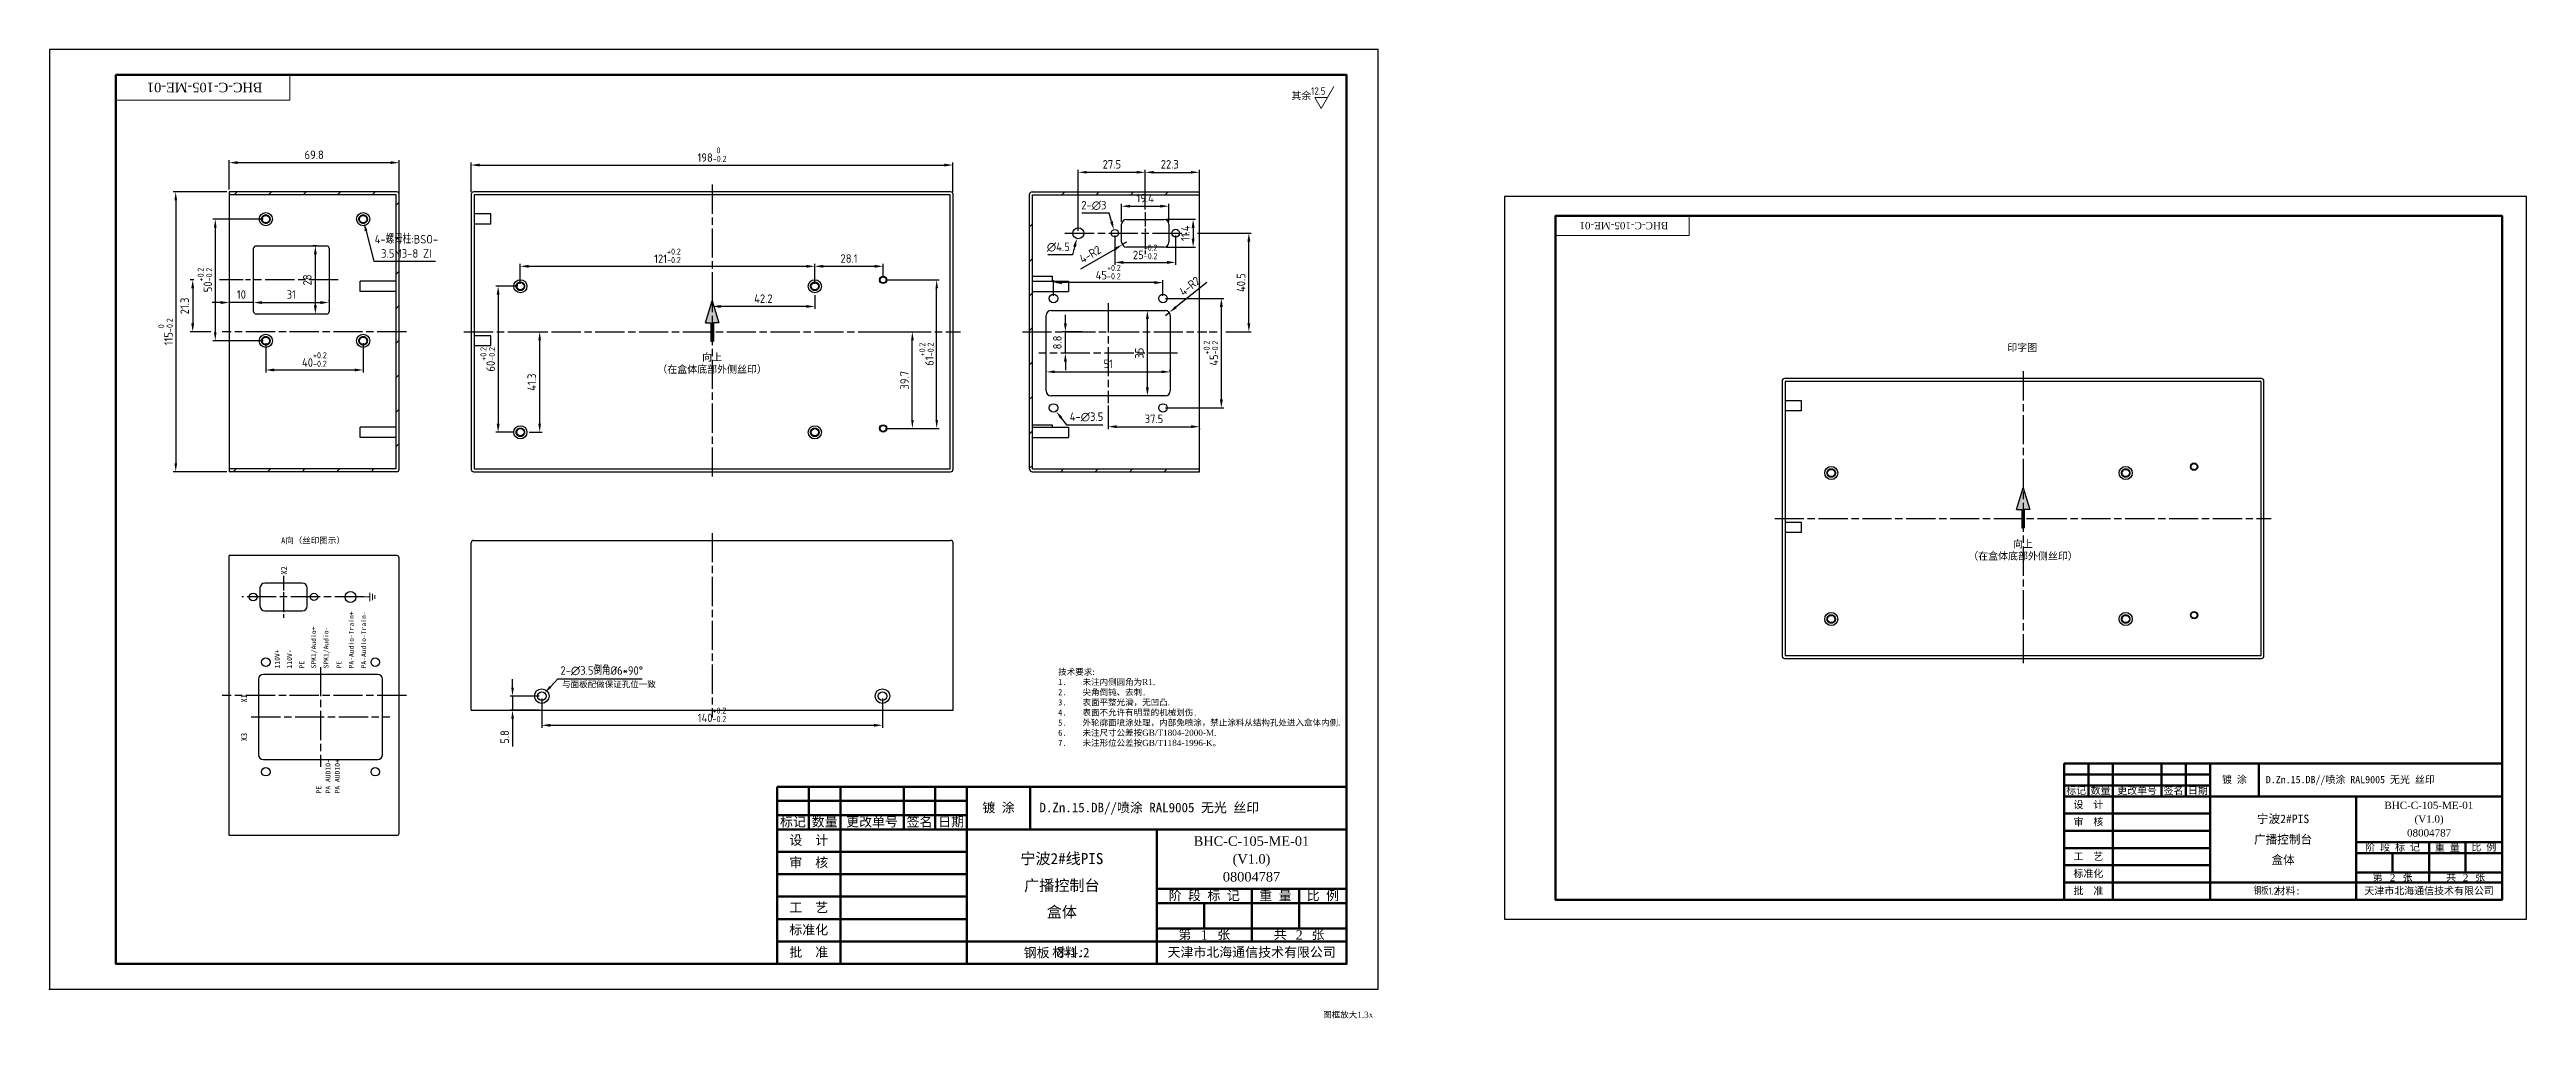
# Model space of a CAD drawing. Header units: millimetres. Extents: x 444 to 1461, y -41 to 357.
import ezdxf
from ezdxf.enums import TextEntityAlignment as Align

# ---------------------------------------------------------------- set-up
doc = ezdxf.new("R2010")
doc.units = ezdxf.units.MM
doc.linetypes.add('AM_ISO08W050', pattern=[18, 12, -1.5, 3, -1.5])
doc.linetypes.add('AM_ISO08W050x2', pattern=[9, 6, -0.75, 1.5, -0.75])
doc.layers.get('Defpoints').update_dxf_attribs({"lineweight": 50})
doc.layers.add('02___PRT_ALL_AXES', color=7, linetype='Continuous')
for name, color, linetype, lineweight in [('AM_0', 7, 'Continuous', 50), ('AM_5', 3, 'Continuous', 25), ('AM_6', 2, 'Continuous', 35), ('AM_6 @ 1', 2, 'Continuous', 35), ('AM_7', 4, 'AM_ISO08W050', 25), ('AM_8', 1, 'Continuous', 25), ('图层1', 6, 'Continuous', 30), ('图层5', 1, 'Continuous', 30)]:
    doc.layers.add(name, color=color, linetype=linetype, lineweight=lineweight)
doc.styles.add('fs', font='SIMFANG.TTF')
doc.styles.add('ht', font='SIMHEI.TTF')
doc.styles.get("Standard").update_dxf_attribs({"font": 'ISOCP.SHX', "bigfont": 'gbcbig.shx'})
doc.styles.add('tnr', font='TIMES.TTF')
doc.dimstyles.new('AM_ISO$0', dxfattribs={"dimtxt": 3.5, "dimasz": 3.5, "dimexe": 1, "dimexo": 1, "dimgap": 1.5, "dimtad": 1, "dimdsep": 46, "dimtxsty": 'Standard', "dimcen": 0, "dimclrd": 256, "dimclre": 256, "dimclrt": 2, "dimadec": 0, "dimazin": 2, "dimtp": 0.1, "dimtm": 0.1, "dimtfac": 0.71, "dimtdec": 3, "dimtmove": 0, "dimatfit": 3, "dimfxl": 1, "dimlwd": -1, "dimlwe": -1, "dimarcsym": 1})
doc.dimstyles.new('AM_ISO$3', dxfattribs={"dimtxt": 3.5, "dimasz": 3.5, "dimexe": 1, "dimexo": 1, "dimgap": 1.5, "dimtad": 1, "dimtoh": 1, "dimdsep": 46, "dimtxsty": 'Standard', "dimcen": 0, "dimclrd": 256, "dimclre": 256, "dimclrt": 2, "dimadec": 0, "dimazin": 2, "dimtp": 0.1, "dimtm": 0.1, "dimtfac": 0.71, "dimtdec": 3, "dimtofl": 0, "dimtmove": 0, "dimatfit": 0, "dimfxl": 1, "dimlwd": -1, "dimlwe": -1, "dimarcsym": 1})
doc.dimstyles.new('AM_ISO$4', dxfattribs={"dimtxt": 3.5, "dimasz": 3.5, "dimexe": 1, "dimexo": 1, "dimgap": 1.5, "dimtad": 1, "dimdsep": 46, "dimtxsty": 'Standard', "dimcen": 0, "dimclrd": 256, "dimclre": 256, "dimclrt": 2, "dimadec": 0, "dimazin": 2, "dimtp": 0.1, "dimtm": 0.1, "dimtfac": 0.71, "dimtdec": 3, "dimtmove": 0, "dimatfit": 3, "dimfxl": 1, "dimlwd": -1, "dimlwe": -1, "dimarcsym": 1})
pattern_1 = [(45, (510.507, 19.531), (-7.08516, 7.08516), [])]

msp = doc.modelspace()

# ---------------------------------------------------------------- texts
at = {"style": 'tnr'}
msp.add_text('图框放大1.3x', height=2.5, dxfattribs=at).set_placement((966.938, -40.482))
at = {"color": 2, "insert": (654.18, 97.788), "char_height": 2.5, "attachment_point": 1, "style": 'fs'}
msp.add_mtext_dynamic_manual_height_columns('与面板配做保证孔位一致', width=37.71818, gutter_width=12.5, heights=[0], dxfattribs=at)
at = {"layer": 'AM_6', "insert": (858.052, 102.892), "char_height": 2.5, "attachment_point": 1, "style": 'fs'}
msp.add_mtext_dynamic_manual_height_columns('技术要求{\\fTimes New Roman|b0|i0|c238|p18;:\\P\\pi-7.5,l7.5,t7.5;}1.^I未注内侧圆角为{\\fTimes New Roman|b0|i0|c238|p18;R1.\\P}2.^I尖角倒钝、去刺.{\\fTimes New Roman|b0|i0|c238|p18;\\P}3.^I表面平整光滑，无凹凸{\\fTimes New Roman|b0|i0|c238|p18;.\\P}4.^I表面不允许有明显的机械划伤.{\\fTimes New Roman|b0|i0|c238|p18;\\P}5.^I外轮廓面喷涂处理，内部免喷涂，禁止涂料从结构孔处进入盒体内侧{\\fTimes New Roman|b0|i0|c238|p18;.\\P}6.^I未注尺寸公差按{\\fTimes New Roman|b0|i0|c238|p18;GB/T1804-2000-M.\\P}7.^I未注形位公差按{\\fTimes New Roman|b0|i0|c238|p18;GB/T1184-1996-K}。', width=113.19137, gutter_width=12.5, heights=[0], dxfattribs=at)
at = {"layer": 'AM_6 @ 1', "color": 2, "insert": (1236.084, 236.439), "char_height": 3, "attachment_point": 1, "style": 'tnr'}
msp.add_mtext_dynamic_manual_height_columns('\\pi11.975;{\\fSimSun|b0|i0|c134|p2;印字图}', width=35.78306, gutter_width=12.5, heights=[0], dxfattribs=at)
at = {"layer": 'AM_8', "style": 'ht'}
msp.add_text('A向（丝印图示）', height=2.5, dxfattribs=at).set_placement((551.834, 154.402), align=Align.CENTER)
at = {"layer": 'AM_8', "rotation": 90, "style": 'ht'}
for s, width, insert, char_height, attachment_point in [('{\\fSimHei|b1|i0|c134|p2;X2}', 8.43863, (538.663, 141.661), 2.5, 1), ('{\\fSimHei|b1|i0|c134|p2;PA-Audio-Train+}', 26.74637, (567.584, 103.056), 2, 4), ('{\\fSimHei|b1|i0|c134|p2;PA-Audio-Train-}', 26.74637, (572.664, 103.056), 2, 4), ('{\\fSimHei|b1|i0|c134|p2;SPK1/Audio+}', 26.74637, (552.344, 103.056), 2, 4), ('{\\fSimHei|b1|i0|c134|p2;SPK1/Audio-}', 26.74637, (557.424, 103.056), 2, 4), ('{\\fSimHei|b1|i0|c134|p2;110V+}', 26.74637, (537.104, 103.056), 2, 4), ('{\\fSimHei|b1|i0|c134|p2;110V-}', 26.74637, (542.184, 103.056), 2, 4), ('{\\fSimHei|b1|i0|c134|p2;PE}', 26.74637, (547.264, 103.056), 2, 4), ('{\\fSimHei|b1|i0|c134|p2;PE}', 26.74637, (562.504, 103.056), 2, 4), ('{\\fSimHei|b1|i0|c134|p2;X1}', 8.43863, (522.244, 89.059), 2.5, 1), ('{\\fSimHei|b1|i0|c134|p2;X3}', 8.43863, (522.244, 73.196), 2.5, 1), ('{\\fSimHei|b1|i0|c134|p2;PA AUDIO-}', 26.74637, (558.024, 51.691), 2, 4), ('{\\fSimHei|b1|i0|c134|p2;PA AUDIO+}', 26.74637, (561.834, 51.691), 2, 4), ('{\\fSimHei|b1|i0|c134|p2;PE}', 26.74637, (554.214, 51.691), 2, 4)]:
    msp.add_mtext_dynamic_manual_height_columns(s, width=width, gutter_width=12.5, heights=[0], dxfattribs=dict(at, insert=insert, char_height=char_height, attachment_point=attachment_point))
at = {"layer": '图层1', "color": 1, "linetype": 'ByBlock', "ltscale": 0.4, "char_height": 3, "width": 45.84808, "attachment_point": 5}
for insert in [(715.844, 228.274), (1254.525, 151.55)]:
    msp.add_mtext('{\\fSimHei|b0|i0|c134|p2;向上\\P（在盒体底部外侧丝印）}', dxfattribs=dict(at, insert=insert))

# ---------------------------------------------------------------- blocks, each defined once
blk = doc.blocks.new('*D9')
at = {"layer": 'AM_5', "linetype": 'ByBlock', "transparency": 16777216}
for p, q in [((637, 261.1), (637, 269.3)), ((640.5, 268.3), (754.5, 268.3)), ((758, 261.1), (758, 269.3))]:
    blk.add_line(p, q, dxfattribs=at)
at = {"layer": 'AM_5', "transparency": 16777216}
for points in [[(640.5, 268.9), (640.5, 267.7), (637, 268.3)], [(754.5, 268.9), (754.5, 267.7), (758, 268.3)]]:
    blk.add_solid(points, dxfattribs=at)
at = {"layer": 'Defpoints', "color": 0, "transparency": 16777216}
for p in [(758, 268.3), (637, 260.1), (758, 260.1)]:
    blk.add_point(p, dxfattribs=at)
at = {"layer": 'AM_5', "color": 2, "transparency": 16777216, "insert": (697.5, 272.6), "char_height": 3.5, "attachment_point": 5}
blk.add_mtext('121{}{\\H0.71x;\\C3;\\S+0.2^ -0.2;}', dxfattribs=at)
blk = doc.blocks.new('*D10')
at = {"layer": 'AM_5', "linetype": 'ByBlock', "transparency": 16777216}
for p, q in [((636, 260.1), (626.9, 260.1)), ((627.9, 256.6), (627.9, 203.6)), ((633.9, 200.1), (626.9, 200.1))]:
    blk.add_line(p, q, dxfattribs=at)
at = {"layer": 'AM_5', "transparency": 16777216}
for points in [[(627.3, 256.6), (628.5, 256.6), (627.9, 260.1)], [(627.3, 203.6), (628.5, 203.6), (627.9, 200.1)]]:
    blk.add_solid(points, dxfattribs=at)
at = {"layer": 'Defpoints', "color": 0, "transparency": 16777216}
for p in [(637, 260.1), (627.9, 200.1), (634.9, 200.1)]:
    blk.add_point(p, dxfattribs=at)
at = {"layer": 'AM_5', "color": 2, "transparency": 16777216, "insert": (623.6, 230.1), "char_height": 3.5, "attachment_point": 5, "rotation": 90}
blk.add_mtext('60{}{\\H0.71x;\\C3;\\S+0.2^ -0.2;}', dxfattribs=at)
blk = doc.blocks.new('*D11')
at = {"layer": 'AM_5', "linetype": 'ByBlock', "transparency": 16777216}
for p, q in [((787.1, 262.7), (809.1, 262.7)), ((808.1, 205.2), (808.1, 259.2)), ((787.1, 201.7), (809.1, 201.7))]:
    blk.add_line(p, q, dxfattribs=at)
at = {"layer": 'AM_5', "transparency": 16777216}
for points in [[(807.6, 259.2), (808.7, 259.2), (808.1, 262.7)], [(807.6, 205.2), (808.7, 205.2), (808.1, 201.7)]]:
    blk.add_solid(points, dxfattribs=at)
at = {"layer": 'Defpoints', "color": 0, "transparency": 16777216}
for p in [(786.1, 262.7), (808.1, 262.7), (786.1, 201.7)]:
    blk.add_point(p, dxfattribs=at)
at = {"layer": 'AM_5', "color": 2, "transparency": 16777216, "insert": (803.9, 232.2), "char_height": 3.5, "attachment_point": 5, "rotation": 90}
blk.add_mtext('61{}{\\H0.71x;\\C3;\\S+0.2^ -0.2;}', dxfattribs=at)
blk = doc.blocks.new('*D12')
at = {"layer": 'AM_5', "linetype": 'ByBlock', "transparency": 16777216}
for p, q in [((758, 261.1), (758, 269.3)), ((761.5, 268.3), (782.6, 268.3)), ((786.1, 263.7), (786.1, 269.3))]:
    blk.add_line(p, q, dxfattribs=at)
at = {"layer": 'AM_5', "transparency": 16777216}
for points in [[(761.5, 268.9), (761.5, 267.7), (758, 268.3)], [(782.6, 268.9), (782.6, 267.7), (786.1, 268.3)]]:
    blk.add_solid(points, dxfattribs=at)
at = {"layer": 'Defpoints', "color": 0, "transparency": 16777216}
for p in [(786.1, 268.3), (758, 260.1), (786.1, 262.7)]:
    blk.add_point(p, dxfattribs=at)
at = {"layer": 'AM_5', "color": 2, "transparency": 16777216, "insert": (772.1, 271.5), "char_height": 3.5, "attachment_point": 5}
blk.add_mtext('28.1', dxfattribs=at)
blk = doc.blocks.new('*D13')
at = {"layer": 'AM_5', "linetype": 'ByBlock', "transparency": 16777216}
for p, q in [((853.1, 224.8), (853.1, 225.9)), ((856.6, 224.9), (900.6, 224.9)), ((904.1, 224.8), (904.1, 225.9))]:
    blk.add_line(p, q, dxfattribs=at)
at = {"layer": 'AM_5', "transparency": 16777216}
for points in [[(856.6, 225.5), (856.6, 224.4), (853.1, 224.9)], [(900.6, 225.5), (900.6, 224.4), (904.1, 224.9)]]:
    blk.add_solid(points, dxfattribs=at)
at = {"layer": 'Defpoints', "color": 0, "transparency": 16777216}
for p in [(904.1, 224.9), (853.1, 223.8), (904.1, 223.8)]:
    blk.add_point(p, dxfattribs=at)
at = {"layer": 'AM_5', "color": 2, "transparency": 16777216, "insert": (878.6, 228.2), "char_height": 3.5, "attachment_point": 5}
blk.add_mtext('51', dxfattribs=at)
blk = doc.blocks.new('*D14')
at = {"layer": 'AM_5', "linetype": 'ByBlock', "transparency": 16777216}
blk.add_line((894.7, 218.6), (894.7, 246.6), dxfattribs=at)
at = {"layer": 'AM_5', "transparency": 16777216}
for points in [[(894.1, 246.6), (895.3, 246.6), (894.7, 250.1)], [(894.1, 218.6), (895.3, 218.6), (894.7, 215.1)]]:
    blk.add_solid(points, dxfattribs=at)
at = {"layer": 'Defpoints', "color": 0, "transparency": 16777216}
for p in [(894.7, 250.1), (894.7, 250.1), (894.7, 215.1)]:
    blk.add_point(p, dxfattribs=at)
at = {"layer": 'AM_5', "color": 2, "transparency": 16777216, "insert": (891.4, 232.6), "char_height": 3.5, "attachment_point": 5, "rotation": 90}
blk.add_mtext('35', dxfattribs=at)
blk = doc.blocks.new('*D15')
at = {"layer": 'AM_5', "linetype": 'ByBlock', "transparency": 16777216}
for p, q in [((856.1, 256.1), (856.1, 262.6)), ((897.6, 261.6), (859.6, 261.6)), ((901.1, 256.1), (901.1, 262.6))]:
    blk.add_line(p, q, dxfattribs=at)
at = {"layer": 'AM_5', "transparency": 16777216}
for points in [[(859.6, 262.2), (859.6, 261), (856.1, 261.6)], [(897.6, 262.2), (897.6, 261), (901.1, 261.6)]]:
    blk.add_solid(points, dxfattribs=at)
at = {"layer": 'Defpoints', "color": 0, "transparency": 16777216}
for p in [(856.1, 261.6), (856.1, 255.1), (901.1, 255.1)]:
    blk.add_point(p, dxfattribs=at)
at = {"layer": 'AM_5', "color": 2, "transparency": 16777216, "insert": (878.6, 265.9), "char_height": 3.5, "attachment_point": 5}
blk.add_mtext('45{}{\\H0.71x;\\C3;\\S+0.2^ -0.2;}', dxfattribs=at)
blk = doc.blocks.new('*D16')
at = {"layer": 'AM_5', "linetype": 'ByBlock', "transparency": 16777216}
for p, q in [((902.1, 255.1), (926.1, 255.1)), ((925.1, 213.6), (925.1, 251.6)), ((902.1, 210.1), (926.1, 210.1))]:
    blk.add_line(p, q, dxfattribs=at)
at = {"layer": 'AM_5', "transparency": 16777216}
for points in [[(924.5, 251.6), (925.7, 251.6), (925.1, 255.1)], [(924.5, 213.6), (925.7, 213.6), (925.1, 210.1)]]:
    blk.add_solid(points, dxfattribs=at)
at = {"layer": 'Defpoints', "color": 0, "transparency": 16777216}
for p in [(901.1, 255.1), (925.1, 255.1), (901.1, 210.1)]:
    blk.add_point(p, dxfattribs=at)
at = {"layer": 'AM_5', "color": 2, "transparency": 16777216, "insert": (920.8, 232.6), "char_height": 3.5, "attachment_point": 5, "rotation": 90}
blk.add_mtext('45{}{\\H0.71x;\\C3;\\S+0.2^ -0.2;}', dxfattribs=at)
blk = doc.blocks.new('*D17')
at = {"layer": 'AM_5', "linetype": 'ByBlock', "transparency": 16777216}
for p, q in [((532.4, 236.7), (532.4, 224.7)), ((572.4, 236.7), (572.4, 224.7)), ((535.9, 225.7), (568.9, 225.7))]:
    blk.add_line(p, q, dxfattribs=at)
at = {"layer": 'AM_5', "transparency": 16777216}
for points in [[(535.9, 226.3), (535.9, 225.1), (532.4, 225.7)], [(568.9, 226.3), (568.9, 225.1), (572.4, 225.7)]]:
    blk.add_solid(points, dxfattribs=at)
at = {"layer": 'Defpoints', "color": 0, "transparency": 16777216}
for p in [(532.4, 237.7), (572.4, 237.7), (572.4, 225.7)]:
    blk.add_point(p, dxfattribs=at)
at = {"layer": 'AM_5', "color": 2, "transparency": 16777216, "insert": (552.4, 230), "char_height": 3.5, "attachment_point": 5}
blk.add_mtext('40{}{\\H0.71x;\\C3;\\S+0.2^ -0.2;}', dxfattribs=at)
blk = doc.blocks.new('*D18')
at = {"layer": 'AM_5', "linetype": 'ByBlock', "transparency": 16777216}
for p, q in [((531.4, 287.7), (510.7, 287.7)), ((511.7, 241.2), (511.7, 284.2)), ((531.4, 237.7), (510.7, 237.7))]:
    blk.add_line(p, q, dxfattribs=at)
at = {"layer": 'AM_5', "transparency": 16777216}
for points in [[(511.1, 284.2), (512.2, 284.2), (511.7, 287.7)], [(511.1, 241.2), (512.2, 241.2), (511.7, 237.7)]]:
    blk.add_solid(points, dxfattribs=at)
at = {"layer": 'Defpoints', "color": 0, "transparency": 16777216}
for p in [(511.7, 287.7), (532.4, 287.7), (532.4, 237.7)]:
    blk.add_point(p, dxfattribs=at)
at = {"layer": 'AM_5', "color": 2, "transparency": 16777216, "insert": (507.4, 262.7), "char_height": 3.5, "attachment_point": 5, "rotation": 90}
blk.add_mtext('50{}{\\H0.71x;\\C3;\\S+0.2^ -0.2;}', dxfattribs=at)
blk = doc.blocks.new('*D19')
at = {"layer": 'AM_5', "linetype": 'ByBlock', "transparency": 16777216}
for p, q in [((884.1, 286.6), (884.1, 294)), ((887.6, 293), (900, 293)), ((903.5, 286.6), (903.5, 294))]:
    blk.add_line(p, q, dxfattribs=at)
at = {"layer": 'AM_5', "transparency": 16777216}
for points in [[(887.6, 293.6), (887.6, 292.4), (884.1, 293)], [(900, 293.6), (900, 292.4), (903.5, 293)]]:
    blk.add_solid(points, dxfattribs=at)
at = {"layer": 'Defpoints', "color": 0, "transparency": 16777216}
for p in [(884.1, 285.6), (903.5, 293), (903.5, 285.6)]:
    blk.add_point(p, dxfattribs=at)
at = {"layer": 'AM_5', "color": 2, "transparency": 16777216, "insert": (893.8, 296.3), "char_height": 3.5, "attachment_point": 5}
blk.add_mtext('19.4', dxfattribs=at)
blk = doc.blocks.new('*D20')
at = {"layer": 'AM_5', "linetype": 'ByBlock', "transparency": 16777216}
for p, q in [((902.5, 287.6), (914.5, 287.6)), ((902.5, 276.2), (914.5, 276.2)), ((913.5, 284.1), (913.5, 279.7))]:
    blk.add_line(p, q, dxfattribs=at)
at = {"layer": 'AM_5', "transparency": 16777216}
for points in [[(912.9, 284.1), (914.1, 284.1), (913.5, 287.6)], [(912.9, 279.7), (914.1, 279.7), (913.5, 276.2)]]:
    blk.add_solid(points, dxfattribs=at)
at = {"layer": 'Defpoints', "color": 0, "transparency": 16777216}
for p in [(901.5, 287.6), (901.5, 276.2), (913.5, 276.2)]:
    blk.add_point(p, dxfattribs=at)
at = {"layer": 'AM_5', "color": 2, "transparency": 16777216, "insert": (910.3, 281.9), "char_height": 3.5, "attachment_point": 5, "rotation": 90}
blk.add_mtext('11.4', dxfattribs=at)
blk = doc.blocks.new('*D21')
at = {"layer": 'AM_5', "linetype": 'ByBlock', "transparency": 16777216}
for p, q in [((881.3, 280.9), (881.3, 268.9)), ((906.3, 280.9), (906.3, 268.9)), ((884.8, 269.9), (902.8, 269.9))]:
    blk.add_line(p, q, dxfattribs=at)
at = {"layer": 'AM_5', "transparency": 16777216}
for points in [[(884.8, 270.5), (884.8, 269.3), (881.3, 269.9)], [(902.8, 270.5), (902.8, 269.3), (906.3, 269.9)]]:
    blk.add_solid(points, dxfattribs=at)
at = {"layer": 'Defpoints', "color": 0, "transparency": 16777216}
for p in [(881.3, 281.9), (906.3, 281.9), (906.3, 269.9)]:
    blk.add_point(p, dxfattribs=at)
at = {"layer": 'AM_5', "color": 2, "transparency": 16777216, "insert": (893.8, 274.2), "char_height": 3.5, "attachment_point": 5}
blk.add_mtext('25{}{\\H0.71x;\\C3;\\S+0.2^ -0.2;}', dxfattribs=at)
blk = doc.blocks.new('*D22')
at = {"layer": 'AM_5', "linetype": 'ByBlock', "transparency": 16777216}
for p, q in [((893.8, 291.6), (893.8, 307.9)), ((897.3, 306.9), (912.6, 306.9)), ((916.1, 291.6), (916.1, 307.9))]:
    blk.add_line(p, q, dxfattribs=at)
at = {"layer": 'AM_5', "transparency": 16777216}
for points in [[(897.3, 307.5), (897.3, 306.4), (893.8, 306.9)], [(912.6, 307.5), (912.6, 306.4), (916.1, 306.9)]]:
    blk.add_solid(points, dxfattribs=at)
at = {"layer": 'Defpoints', "color": 0, "transparency": 16777216}
for p in [(916.1, 306.9), (893.8, 290.6), (916.1, 290.6)]:
    blk.add_point(p, dxfattribs=at)
at = {"layer": 'AM_5', "color": 2, "transparency": 16777216, "insert": (903.9, 310.2), "char_height": 3.5, "attachment_point": 5}
blk.add_mtext('22.3', dxfattribs=at)
blk = doc.blocks.new('*D23')
at = {"layer": 'AM_5', "linetype": 'ByBlock', "transparency": 16777216}
for p, q in [((516.4, 298.9), (494.4, 298.9)), ((495.4, 295.4), (495.4, 187.4)), ((516.4, 183.9), (494.4, 183.9))]:
    blk.add_line(p, q, dxfattribs=at)
at = {"layer": 'AM_5', "transparency": 16777216}
for points in [[(494.9, 295.4), (496, 295.4), (495.4, 298.9)], [(494.9, 187.4), (496, 187.4), (495.4, 183.9)]]:
    blk.add_solid(points, dxfattribs=at)
at = {"layer": 'Defpoints', "color": 0, "transparency": 16777216}
for p in [(517.4, 298.9), (495.4, 183.9), (517.4, 183.9)]:
    blk.add_point(p, dxfattribs=at)
at = {"layer": 'AM_5', "color": 2, "transparency": 16777216, "insert": (491.2, 241.4), "char_height": 3.5, "attachment_point": 5, "rotation": 90}
blk.add_mtext('115{}{\\H0.71x;\\C3;\\S 0^ -0.2;}', dxfattribs=at)
blk = doc.blocks.new('*D24')
at = {"layer": 'AM_5', "linetype": 'ByBlock', "transparency": 16777216}
for p, q in [((517.4, 299.9), (517.4, 311.9)), ((520.9, 310.9), (583.7, 310.9)), ((587.2, 298.2), (587.2, 311.9))]:
    blk.add_line(p, q, dxfattribs=at)
at = {"layer": 'AM_5', "transparency": 16777216}
for points in [[(520.9, 311.5), (520.9, 310.3), (517.4, 310.9)], [(583.7, 311.5), (583.7, 310.3), (587.2, 310.9)]]:
    blk.add_solid(points, dxfattribs=at)
at = {"layer": 'Defpoints', "color": 0, "transparency": 16777216}
for p in [(587.2, 310.9), (517.4, 298.9), (587.2, 297.2)]:
    blk.add_point(p, dxfattribs=at)
at = {"layer": 'AM_5', "color": 2, "transparency": 16777216, "insert": (552.3, 314.1), "char_height": 3.5, "attachment_point": 5}
blk.add_mtext('69.8', dxfattribs=at)
blk = doc.blocks.new('*D25')
at = {"layer": 'AM_5', "linetype": 'ByBlock', "transparency": 16777216}
for p, q in [((616.8, 298.9), (616.8, 310.9)), ((620.3, 309.9), (811.3, 309.9)), ((814.8, 298.9), (814.8, 310.9))]:
    blk.add_line(p, q, dxfattribs=at)
at = {"layer": 'AM_5', "transparency": 16777216}
for points in [[(620.3, 310.5), (620.3, 309.3), (616.8, 309.9)], [(811.3, 310.5), (811.3, 309.3), (814.8, 309.9)]]:
    blk.add_solid(points, dxfattribs=at)
at = {"layer": 'Defpoints', "color": 0, "transparency": 16777216}
for p in [(814.8, 309.9), (616.8, 297.9), (814.8, 297.9)]:
    blk.add_point(p, dxfattribs=at)
at = {"layer": 'AM_5', "color": 2, "transparency": 16777216, "insert": (715.8, 314.2), "char_height": 3.5, "attachment_point": 5}
blk.add_mtext('198{}{\\H0.71x;\\C3;\\S 0^ -0.2;}', dxfattribs=at)
blk = doc.blocks.new('*D26')
at = {"layer": 'AM_5', "linetype": 'ByBlock', "transparency": 16777216}
for p, q in [((645.8, 90.7), (645.8, 78.7)), ((785.8, 90.7), (785.8, 78.7)), ((649.3, 79.7), (782.3, 79.7))]:
    blk.add_line(p, q, dxfattribs=at)
at = {"layer": 'AM_5', "transparency": 16777216}
for points in [[(649.3, 80.3), (649.3, 79.1), (645.8, 79.7)], [(782.3, 80.3), (782.3, 79.1), (785.8, 79.7)]]:
    blk.add_solid(points, dxfattribs=at)
at = {"layer": 'Defpoints', "color": 0, "transparency": 16777216}
for p in [(645.8, 91.7), (785.8, 91.7), (785.8, 79.7)]:
    blk.add_point(p, dxfattribs=at)
at = {"layer": 'AM_5', "color": 2, "transparency": 16777216, "insert": (715.8, 84), "char_height": 3.5, "attachment_point": 5}
blk.add_mtext('140{}{\\H0.71x;\\C3;\\S+0.2^ -0.2;}', dxfattribs=at)
blk = doc.blocks.new('*D27')
at = {"layer": 'AM_5', "linetype": 'ByBlock', "transparency": 16777216}
for p, q in [((527.4, 254.3), (527.4, 254.4)), ((530.9, 253.4), (554.9, 253.4)), ((558.4, 254.3), (558.4, 254.4))]:
    blk.add_line(p, q, dxfattribs=at)
at = {"layer": 'AM_5', "transparency": 16777216}
for points in [[(530.9, 254), (530.9, 252.8), (527.4, 253.4)], [(554.9, 254), (554.9, 252.8), (558.4, 253.4)]]:
    blk.add_solid(points, dxfattribs=at)
at = {"layer": 'Defpoints', "color": 0, "transparency": 16777216}
for p in [(527.4, 253.3), (558.4, 253.4), (558.4, 253.3)]:
    blk.add_point(p, dxfattribs=at)
at = {"layer": 'AM_5', "color": 2, "transparency": 16777216, "insert": (542.9, 256.7), "char_height": 3.5, "attachment_point": 5}
blk.add_mtext('31', dxfattribs=at)
blk = doc.blocks.new('*D28')
at = {"layer": 'AM_5', "linetype": 'ByBlock', "transparency": 16777216}
for p, q in [((553.2, 276.7), (551.8, 276.7)), ((552.8, 252.2), (552.8, 273.2)), ((553.2, 248.7), (551.8, 248.7))]:
    blk.add_line(p, q, dxfattribs=at)
at = {"layer": 'AM_5', "transparency": 16777216}
for points in [[(552.2, 273.2), (553.4, 273.2), (552.8, 276.7)], [(552.2, 252.2), (553.4, 252.2), (552.8, 248.7)]]:
    blk.add_solid(points, dxfattribs=at)
at = {"layer": 'Defpoints', "color": 0, "transparency": 16777216}
for p in [(552.8, 276.7), (554.2, 276.7), (554.2, 248.7)]:
    blk.add_point(p, dxfattribs=at)
at = {"layer": 'AM_5', "color": 2, "transparency": 16777216, "insert": (549.5, 262.7), "char_height": 3.5, "attachment_point": 5, "rotation": 90}
blk.add_mtext('28', dxfattribs=at)
blk = doc.blocks.new('*D29')
at = {"layer": 'AM_5', "linetype": 'ByBlock', "transparency": 16777216}
for p, q in [((573.7, 282.8), (576.8, 270.4)), ((576.8, 270.4), (602.1, 270.4))]:
    blk.add_line(p, q, dxfattribs=at)
at = {"layer": 'AM_5', "transparency": 16777216}
blk.add_solid([(574.2, 283), (573.1, 282.7), (572.8, 286.2)], dxfattribs=at)
at = {"layer": 'Defpoints', "color": 0, "transparency": 16777216}
for p in [(572.1, 289.1), (572.8, 286.2)]:
    blk.add_point(p, dxfattribs=at)
at = {"layer": 'AM_5', "color": 2, "transparency": 16777216, "insert": (590.2, 276.5), "char_height": 3.5, "attachment_point": 5}
blk.add_mtext('4-螺母柱:BSO-\\P3.5M3-8 ZI\\P', dxfattribs=at)
blk = doc.blocks.new('*D30')
at = {"layer": 'AM_5', "linetype": 'ByBlock', "transparency": 16777216}
for p, q in [((878.6, 211.1), (878.6, 201.4)), ((882.1, 202.4), (912.6, 202.4)), ((916.1, 201.7), (916.1, 201.4))]:
    blk.add_line(p, q, dxfattribs=at)
at = {"layer": 'AM_5', "transparency": 16777216}
for points in [[(882.1, 203), (882.1, 201.8), (878.6, 202.4)], [(912.6, 203), (912.6, 201.8), (916.1, 202.4)]]:
    blk.add_solid(points, dxfattribs=at)
at = {"layer": 'Defpoints', "color": 0, "transparency": 16777216}
for p in [(878.6, 212.1), (916.1, 202.7), (916.1, 202.4)]:
    blk.add_point(p, dxfattribs=at)
at = {"layer": 'AM_5', "color": 2, "transparency": 16777216, "insert": (897.4, 205.6), "char_height": 3.5, "attachment_point": 5}
blk.add_mtext('37.5', dxfattribs=at)
blk = doc.blocks.new('*D31')
at = {"layer": 'AM_5', "linetype": 'ByBlock', "transparency": 16777216}
for p, q in [((859.3, 205.9), (861.5, 203.2)), ((861.5, 203.2), (876.4, 203.2))]:
    blk.add_line(p, q, dxfattribs=at)
at = {"layer": 'AM_5', "transparency": 16777216}
blk.add_solid([(859.8, 206.3), (858.9, 205.6), (857.2, 208.7)], dxfattribs=at)
at = {"layer": 'Defpoints', "color": 0, "transparency": 16777216}
for p in [(855.1, 211.5), (857.2, 208.7)]:
    blk.add_point(p, dxfattribs=at)
at = {"layer": 'AM_5', "color": 2, "transparency": 16777216, "insert": (869.7, 206.4), "char_height": 3.5, "attachment_point": 5}
blk.add_mtext('4-∅3.5', dxfattribs=at)
blk = doc.blocks.new('*D32')
at = {"layer": 'AM_5', "linetype": 'ByBlock', "transparency": 16777216}
for p, q in [((864.8, 276.3), (863.9, 273)), ((863.9, 273), (853.8, 273))]:
    blk.add_line(p, q, dxfattribs=at)
at = {"layer": 'AM_5', "transparency": 16777216}
blk.add_solid([(864.2, 276.5), (865.4, 276.2), (865.7, 279.7)], dxfattribs=at)
at = {"layer": 'Defpoints', "color": 0, "transparency": 16777216}
for p in [(865.7, 279.7), (866.9, 284.1)]:
    blk.add_point(p, dxfattribs=at)
at = {"layer": 'AM_5', "color": 2, "transparency": 16777216, "insert": (858.1, 276.2), "char_height": 3.5, "attachment_point": 5}
blk.add_mtext('∅4.5', dxfattribs=at)
blk = doc.blocks.new('*D33')
at = {"layer": 'AM_5', "linetype": 'ByBlock', "transparency": 16777216}
for p, q in [((879, 290.1), (867.8, 290.1)), ((880, 286.7), (879, 290.1))]:
    blk.add_line(p, q, dxfattribs=at)
at = {"layer": 'AM_5', "transparency": 16777216}
blk.add_solid([(880.5, 286.9), (879.4, 286.5), (880.9, 283.3)], dxfattribs=at)
at = {"layer": 'Defpoints', "color": 0, "transparency": 16777216}
for p in [(880.9, 283.3), (881.7, 280.5)]:
    blk.add_point(p, dxfattribs=at)
at = {"layer": 'AM_5', "color": 2, "transparency": 16777216, "insert": (872.7, 293.3), "char_height": 3.5, "attachment_point": 5}
blk.add_mtext('2-∅3', dxfattribs=at)
blk = doc.blocks.new('*D34')
at = {"layer": 'AM_5', "linetype": 'ByBlock', "transparency": 16777216}
for p, q in [((866.3, 282.9), (866.3, 307.9)), ((890.3, 306.9), (869.8, 306.9)), ((893.8, 291.6), (893.8, 307.9))]:
    blk.add_line(p, q, dxfattribs=at)
at = {"layer": 'AM_5', "transparency": 16777216}
for points in [[(869.8, 307.5), (869.8, 306.4), (866.3, 306.9)], [(890.3, 307.5), (890.3, 306.4), (893.8, 306.9)]]:
    blk.add_solid(points, dxfattribs=at)
at = {"layer": 'Defpoints', "color": 0, "transparency": 16777216}
for p in [(866.3, 306.9), (893.8, 290.6), (866.3, 281.9)]:
    blk.add_point(p, dxfattribs=at)
at = {"layer": 'AM_5', "color": 2, "transparency": 16777216, "insert": (880.1, 310.2), "char_height": 3.5, "attachment_point": 5}
blk.add_mtext('27.5', dxfattribs=at)
blk = doc.blocks.new('*D35')
at = {"layer": 'AM_5', "linetype": 'ByBlock', "transparency": 16777216}
for p, q in [((649.4, 95.5), (652.4, 98.8)), ((652.4, 98.8), (687.1, 98.8))]:
    blk.add_line(p, q, dxfattribs=at)
at = {"layer": 'AM_5', "transparency": 16777216}
blk.add_solid([(649, 95.9), (649.8, 95.2), (647, 93)], dxfattribs=at)
at = {"layer": 'Defpoints', "color": 0, "transparency": 16777216}
for p in [(647, 93), (644.7, 90.4)]:
    blk.add_point(p, dxfattribs=at)
at = {"layer": 'AM_5', "color": 2, "transparency": 16777216, "insert": (670.5, 102.1), "char_height": 3.5, "attachment_point": 5}
blk.add_mtext('2-∅3.5倒角%%c6*90%%d', dxfattribs=at)
blk = doc.blocks.new('BH-BORDER-A3')
at = {"color": 0, "lineweight": 13, "ltscale": 0.4}
for p in [(76, 289), (21, 281)]:
    blk.add_line(p, (76, 281), dxfattribs=at)
at = {"lineweight": 100, "ltscale": 0.4}
blk.add_lwpolyline([(410, 8), (21, 8), (21, 289), (410, 289)], close=True, dxfattribs=at)
at = {"layer": 'AM_8', "ltscale": 0.4}
blk.add_lwpolyline([(0, 0), (420, 0), (420, 297), (0, 297)], close=True, dxfattribs=at)
at = {"layer": 'AM_6', "color": 2, "ltscale": 0.4, "style": 'tnr'}
blk.add_attdef('TBA-2477AF-ME-00-00-00', text='', height=3, rotation=180, dxfattribs=at).set_placement((49.05, 285), align=Align.MIDDLE_CENTER)
blk = doc.blocks.new('BH-TITLEBLOCK')
at = {"layer": 'AM_0', "lineweight": 50}
for p, q in [((-180, 56), (0, 56)), ((-180, 56), (-180, 0)), ((-170, 56), (-170, 42.5)), ((-160, 56), (-160, 0)), ((-140, 56), (-140, 42.5)), ((-140, 56), (-140, 42.5)), ((-140, 56), (-140, 42.5)), ((-130, 56), (-130, 42.5)), ((-130, 56), (-130, 42.5)), ((-130, 56), (-130, 42.5)), ((-120, 56), (-120, 0)), ((-100, 56), (-100, 42.5)), ((-180, 51.5), (-120, 51.5)), ((-180, 47), (-120, 47)), ((-180, 42.5), (0, 42.5)), ((-60, 42.5), (-60, 0)), ((-180, 35.42), (-120, 35.42)), ((-180, 28.34), (-120, 28.34)), ((-60, 23.7), (0, 23.7)), ((-30, 23.7), (-30, 7.1)), ((-15, 23.7), (-15, 11.2)), ((-180, 21.26), (-120, 21.26)), ((-60, 19.2), (0, 19.2)), ((-45, 19.2), (-45, 11.2)), ((-180, 14.18), (-120, 14.18)), ((-59.94, 11.2), (0, 11.2)), ((-180, 7.1), (0, 7.1))]:
    blk.add_line(p, q, dxfattribs=at)
at = {"layer": 'AM_0', "lineweight": 100, "ltscale": 0.4}
blk.add_lwpolyline([(0, 56), (0, 0), (-180, 0)], dxfattribs=at)
at = {"layer": 'AM_6', "color": 2, "style": 'fs'}
blk.add_attdef('D.ZN.15.DB//喷涂-RAL9004-亚光//丝印', (-97.09, 47.91), '', height=3, dxfattribs=at)
at = {"layer": 'AM_6', "color": 2, "style": 'tnr'}
for tag, p in [('TBA-2477AF-ME-00-00-00', (-30.06, 37.32)), ('(V1.0)', (-30.06, 31.68)), ('00000000', (-30.05, 26.04))]:
    blk.add_attdef(tag, text='', height=3, dxfattribs=at).set_placement(p, align=Align.CENTER)
at = {"layer": 'AM_6', "color": 2, "style": 'fs'}
blk.add_attdef('项目名称', text='', height=3.5, dxfattribs=at).set_placement((-90, 35.04), align=Align.TOP_CENTER)
at = {"layer": 'AM_6', "color": 2}
for tag, height, style, p in [('产品名称', 3.5, 'fs', (-90, 24.8)), ('1', 3, 'tnr', (-44.97, 9.15)), ('2', 3, 'tnr', (-14.99, 9.15))]:
    blk.add_attdef(tag, text='', height=height, dxfattribs=dict(at, style=style)).set_placement(p, align=Align.MIDDLE_CENTER)
at = {"layer": 'AM_6', "color": 2, "style": 'fs'}
blk.add_attdef('零件名称', text='', height=3.5, dxfattribs=at).set_placement((-90, 13.62), align=Align.BOTTOM_CENTER)
at = {"layer": 'AM_6', "ltscale": 0.4, "style": 'tnr', "flags": 14}
blk.add_attdef('1:1_001', (-11.43, 14.11), '', height=3, dxfattribs=at)
at = {"layer": 'AM_6', "ltscale": 0.4, "flags": 8}
blk.add_attdef('AL', (-102.06, 2.06), '', height=3, dxfattribs=at)
at = {"layer": 'AM_8', "linetype": 'ByBlock', "ltscale": 0.4, "char_height": 3, "attachment_point": 5}
for s, insert, width in [('{\\fFangSong_GB2312|b0|i0|c134|p49;镀 涂}', (-110, 49.25), 20.003), ('{\\fFangSong_GB2312|b0|i0|c134|p49;标记}', (-175, 44.75), 10), ('{\\fFangSong_GB2312|b0|i0|c134|p49;设  计}', (-170, 38.96), 20), ('{\\fFangSong_GB2312|b0|i0|c134|p49;数量}', (-165, 44.75), 10), ('{\\fFangSong_GB2312|b0|i0|c134|p49;更改单号}', (-150, 44.75), 20), ('{\\fFangSong_GB2312|b0|i0|c134|p49;签名}', (-135, 44.75), 9.9978), ('{\\fFangSong_GB2312|b0|i0|c134|p49;日期}', (-125, 44.75), 10.0022), ('{\\fFangSong_GB2312|b0|i0|c134|p49;审  核}', (-170, 31.88), 20), ('{\\fFangSong_GB2312|b0|i0|c134|p49;阶 段 标 记}', (-45, 21.45), 30), ('{\\fFangSong_GB2312|b0|i0|c134|p49;比 例}', (-7.5, 21.45), 15), ('{\\fFangSong_GB2312|b0|i0|c134|p49;工  艺}', (-170, 17.72), 20), ('{\\fFangSong_GB2312|b0|i0|c134|p49;重 量}', (-22.5, 21.45), 15), ('{\\fFangSong_GB2312|b0|i0|c134|p49;标准化}', (-170, 10.64), 20), ('{\\fFangSong_GB2312|b0|i0|c134|p49;第    张}', (-44.97, 9.15), 29.9401), ('{\\fFangSong_GB2312|b0|i0|c134|p49;共   } {\\fFangSong_GB2312|b0|i0|c134|p49;张}', (-15, 9.17), 30), ('{\\fFangSong_GB2312|b0|i0|c134|p49;批  准}', (-170, 3.55), 20), ('{\\fFangSong_GB2312|b0|i0|c134|p49;  材料:}', (-90, 3.55), 60), ('{\\fFangSong_GB2312|b0|i0|c134|p49;天津市北海通信技术有限公司}', (-30, 3.55), 60)]:
    blk.add_mtext(s, dxfattribs=dict(at, insert=insert, width=width))
blk = doc.blocks.new('*D38')
at = {"layer": 'AM_5', "linetype": 'ByBlock', "transparency": 16777216}
for p, q in [((644.8, 91.7), (632.8, 91.7)), ((633.8, 95.2), (633.8, 98.7)), ((633.8, 91.7), (633.8, 85.9)), ((644.8, 85.9), (632.8, 85.9)), ((633.8, 82.4), (633.8, 71))]:
    blk.add_line(p, q, dxfattribs=at)
at = {"layer": 'AM_5', "transparency": 16777216}
for points in [[(633.3, 95.2), (634.4, 95.2), (633.8, 91.7)], [(633.3, 82.4), (634.4, 82.4), (633.8, 85.9)]]:
    blk.add_solid(points, dxfattribs=at)
at = {"layer": 'Defpoints', "color": 0, "transparency": 16777216}
for p in [(645.8, 91.7), (633.8, 85.9), (645.8, 85.9)]:
    blk.add_point(p, dxfattribs=at)
at = {"layer": 'AM_5', "color": 2, "transparency": 16777216, "insert": (630.6, 74.9), "char_height": 3.5, "attachment_point": 5, "rotation": 90}
blk.add_mtext('5.8', dxfattribs=at)
blk = doc.blocks.new('*D39')
at = {"layer": 'AM_5', "linetype": 'ByBlock', "transparency": 16777216}
for p, q in [((502.9, 262.7), (501.4, 262.7)), ((502.4, 259.2), (502.4, 244.9)), ((523.1, 262.7), (513.4, 262.7)), ((509.9, 241.4), (501.4, 241.4)), ((513.4, 241.4), (513.4, 241.4))]:
    blk.add_line(p, q, dxfattribs=at)
at = {"layer": 'AM_5', "transparency": 16777216}
for points in [[(501.8, 259.2), (503, 259.2), (502.4, 262.7)], [(501.8, 244.9), (503, 244.9), (502.4, 241.4)]]:
    blk.add_solid(points, dxfattribs=at)
at = {"layer": 'Defpoints', "color": 0, "transparency": 16777216}
for p in [(524.1, 262.7), (502.4, 241.4), (514.4, 241.4)]:
    blk.add_point(p, dxfattribs=at)
at = {"layer": 'AM_5', "color": 2, "transparency": 16777216, "insert": (499.1, 252), "char_height": 3.5, "attachment_point": 5, "rotation": 90}
blk.add_mtext('21.3', dxfattribs=at)
blk = doc.blocks.new('Roughness_Tri_12.5_other')
at = {"layer": 'AM_6', "lineweight": 13}
for p, q in [((12.3, -2.8), (9.7, 1.7)), ((9.7, 1.7), (14.9, 1.7)), ((17.5, 6.2), (12.3, -2.8))]:
    blk.add_line(p, q, dxfattribs=at)
at = {"layer": 'AM_6', "lineweight": 13, "char_height": 3, "width": 17.685, "attachment_point": 1}
for s, insert in [('{\\fFangSong_GB2312|b0|i0|c134|p49;其余}', (0, 4)), ('12.5', (8.1, 5.9))]:
    blk.add_mtext(s, dxfattribs=dict(at, insert=insert))
blk = doc.blocks.new('*D42')
at = {"layer": 'AM_5', "linetype": 'ByBlock', "transparency": 16777216}
for p, q in [((867.4, 267.2), (881.4, 275.4)), ((886.1, 278.2), (884.4, 277.2))]:
    blk.add_line(p, q, dxfattribs=at)
at = {"layer": 'AM_5', "transparency": 16777216}
blk.add_solid([(881.1, 275.9), (881.7, 274.9), (884.4, 277.2)], dxfattribs=at)
at = {"layer": 'Defpoints', "color": 0, "transparency": 16777216}
for p in [(884.4, 277.2), (886.1, 278.2)]:
    blk.add_point(p, dxfattribs=at)
at = {"layer": 'AM_5', "color": 2, "transparency": 16777216, "insert": (871.2, 273.2), "char_height": 3.5, "attachment_point": 5, "rotation": 30.369}
blk.add_mtext('4-R2', dxfattribs=at)
blk = doc.blocks.new('*D43')
at = {"layer": 'AM_5', "linetype": 'ByBlock', "transparency": 16777216}
for p, q in [((861, 244.9), (861, 248.4)), ((867.9, 241.4), (860, 241.4)), ((861, 232.6), (861, 241.4)), ((867.9, 232.6), (860, 232.6)), ((861, 229.1), (861, 225.6))]:
    blk.add_line(p, q, dxfattribs=at)
at = {"layer": 'AM_5', "transparency": 16777216}
for points in [[(860.4, 244.9), (861.6, 244.9), (861, 241.4)], [(860.4, 229.1), (861.6, 229.1), (861, 232.6)]]:
    blk.add_solid(points, dxfattribs=at)
at = {"layer": 'Defpoints', "color": 0, "transparency": 16777216}
for p in [(861, 241.4), (868.9, 241.4), (868.9, 232.6)]:
    blk.add_point(p, dxfattribs=at)
at = {"layer": 'AM_5', "color": 2, "transparency": 16777216, "insert": (857.7, 237), "char_height": 3.5, "attachment_point": 5, "rotation": 90}
blk.add_mtext('8.8', dxfattribs=at)
blk = doc.blocks.new('*D44')
at = {"layer": 'AM_5', "linetype": 'ByBlock', "transparency": 16777216}
for p, q in [((919.1, 261.6), (906.4, 251.5)), ((902.1, 248.1), (903.7, 249.3))]:
    blk.add_line(p, q, dxfattribs=at)
at = {"layer": 'AM_5', "transparency": 16777216}
blk.add_solid([(906.1, 252), (906.8, 251.1), (903.7, 249.3)], dxfattribs=at)
at = {"layer": 'Defpoints', "color": 0, "transparency": 16777216}
for p in [(902.1, 248.1), (903.7, 249.3)]:
    blk.add_point(p, dxfattribs=at)
at = {"layer": 'AM_5', "color": 2, "transparency": 16777216, "insert": (912.1, 260.2), "char_height": 3.5, "attachment_point": 5, "rotation": 38.5351}
blk.add_mtext('4-R2', dxfattribs=at)
blk = doc.blocks.new('*D45')
at = {"layer": 'AM_5', "linetype": 'ByBlock', "transparency": 16777216}
for p, q in [((915.3, 281.9), (937.4, 281.9)), ((936.4, 244.9), (936.4, 278.4)), ((920.1, 241.4), (923.4, 241.4)), ((926.9, 241.4), (937.4, 241.4))]:
    blk.add_line(p, q, dxfattribs=at)
at = {"layer": 'AM_5', "transparency": 16777216}
for points in [[(935.8, 278.4), (937, 278.4), (936.4, 281.9)], [(935.8, 244.9), (937, 244.9), (936.4, 241.4)]]:
    blk.add_solid(points, dxfattribs=at)
at = {"layer": 'Defpoints', "color": 0, "transparency": 16777216}
for p in [(910.9, 281.9), (936.4, 281.9), (919.1, 241.4)]:
    blk.add_point(p, dxfattribs=at)
at = {"layer": 'AM_5', "color": 2, "transparency": 16777216, "insert": (933.2, 261.6), "char_height": 3.5, "attachment_point": 5, "rotation": 90}
blk.add_mtext('40.5', dxfattribs=at)
blk = doc.blocks.new('*D46')
at = {"layer": 'AM_5', "linetype": 'ByBlock', "transparency": 16777216}
for p, q in [((640.7, 241.4), (646, 241.4)), ((645, 203.6), (645, 237.9)), ((640.7, 200.1), (646, 200.1))]:
    blk.add_line(p, q, dxfattribs=at)
at = {"layer": 'AM_5', "transparency": 16777216}
for points in [[(644.4, 237.9), (645.5, 237.9), (645, 241.4)], [(644.4, 203.6), (645.5, 203.6), (645, 200.1)]]:
    blk.add_solid(points, dxfattribs=at)
at = {"layer": 'Defpoints', "color": 0, "transparency": 16777216}
for p in [(639.7, 241.4), (645, 241.4), (639.7, 200.1)]:
    blk.add_point(p, dxfattribs=at)
at = {"layer": 'AM_5', "color": 2, "transparency": 16777216, "insert": (638.8, 220.7), "char_height": 3.5, "attachment_point": 5, "rotation": 90}
blk.add_mtext('\\P41.3', dxfattribs=at)
blk = doc.blocks.new('*D47')
at = {"layer": 'AM_5', "linetype": 'ByBlock', "transparency": 16777216}
for p, q in [((787.1, 241.4), (799.1, 241.4)), ((798.1, 205.2), (798.1, 237.9)), ((787.1, 201.7), (799.1, 201.7))]:
    blk.add_line(p, q, dxfattribs=at)
at = {"layer": 'AM_5', "transparency": 16777216}
for points in [[(797.6, 237.9), (798.7, 237.9), (798.1, 241.4)], [(797.6, 205.2), (798.7, 205.2), (798.1, 201.7)]]:
    blk.add_solid(points, dxfattribs=at)
at = {"layer": 'Defpoints', "color": 0, "transparency": 16777216}
for p in [(786.1, 241.4), (798.1, 241.4), (786.1, 201.7)]:
    blk.add_point(p, dxfattribs=at)
at = {"layer": 'AM_5', "color": 2, "transparency": 16777216, "insert": (794.9, 221.5), "char_height": 3.5, "attachment_point": 5, "rotation": 90}
blk.add_mtext('39.7', dxfattribs=at)
blk = doc.blocks.new('*D48')
at = {"layer": 'AM_5', "linetype": 'ByBlock', "transparency": 16777216}
for p, q in [((715.8, 256.4), (715.8, 250.8)), ((758, 256.4), (758, 250.8)), ((754.5, 251.8), (719.3, 251.8))]:
    blk.add_line(p, q, dxfattribs=at)
at = {"layer": 'AM_5', "transparency": 16777216}
for points in [[(719.3, 252.4), (719.3, 251.2), (715.8, 251.8)], [(754.5, 252.4), (754.5, 251.2), (758, 251.8)]]:
    blk.add_solid(points, dxfattribs=at)
at = {"layer": 'Defpoints', "color": 0, "transparency": 16777216}
for p in [(715.8, 257.4), (758, 257.4), (715.8, 251.8)]:
    blk.add_point(p, dxfattribs=at)
at = {"layer": 'AM_5', "color": 2, "transparency": 16777216, "insert": (736.9, 255), "char_height": 3.5, "attachment_point": 5}
blk.add_mtext('42.2', dxfattribs=at)
blk = doc.blocks.new('*D49')
at = {"layer": 'AM_5', "linetype": 'ByBlock', "transparency": 16777216}
for p, q in [((513.9, 253.4), (510.4, 253.4)), ((517.4, 254.4), (517.4, 254.4)), ((527.4, 253.4), (517.4, 253.4)), ((527.4, 254.4), (527.4, 254.4)), ((530.9, 253.4), (534.4, 253.4))]:
    blk.add_line(p, q, dxfattribs=at)
at = {"layer": 'AM_5', "transparency": 16777216}
for points in [[(513.9, 254), (513.9, 252.8), (517.4, 253.4)], [(530.9, 254), (530.9, 252.8), (527.4, 253.4)]]:
    blk.add_solid(points, dxfattribs=at)
at = {"layer": 'Defpoints', "color": 0, "transparency": 16777216}
for p in [(517.4, 253.4), (517.4, 253.4), (527.4, 253.4)]:
    blk.add_point(p, dxfattribs=at)
at = {"layer": 'AM_5', "color": 2, "transparency": 16777216, "insert": (522.4, 256.7), "char_height": 3.5, "attachment_point": 5}
blk.add_mtext('10', dxfattribs=at)
blk = doc.blocks.new('*U55')
at = {"layer": 'AM_5', "lineweight": 0}
ref = blk.add_blockref('BH-BORDER-A3', (1041.4, 0), dxfattribs=at)
ref.add_attrib('TBA-2477AF-ME-00-00-00', 'BHC-C-105-ME-01', dxfattribs={"layer": 'AM_6 @ 1', "color": 2, "ltscale": 0.4, "height": 3, "rotation": 180, "style": 'tnr'}).set_placement((1090.5, 285), align=Align.MIDDLE_CENTER)
blk = doc.blocks.new('*U54')
at = {"layer": 'AM_5', "lineweight": 0}
ref = blk.add_blockref('BH-TITLEBLOCK', (1451.4, 8), dxfattribs=at)
ref.add_attrib('2', '2', dxfattribs={"layer": 'AM_6 @ 1', "color": 2, "height": 3, "style": 'tnr'}).set_placement((1436.4, 17.1), align=Align.MIDDLE_CENTER)
ref.add_attrib('1', '2', dxfattribs={"layer": 'AM_6 @ 1', "color": 2, "height": 3, "style": 'tnr'}).set_placement((1406.4, 17.1), align=Align.MIDDLE_CENTER)
ref.add_attrib('D.ZN.15.DB//喷涂-RAL9004-亚光//丝印', 'D.Zn.15.DB//喷涂 RAL9005 无光 丝印', (1354.3, 55.9), dxfattribs={"layer": 'AM_6 @ 1', "color": 2, "height": 3, "style": 'fs'})
ref.add_attrib('TBA-2477AF-ME-00-00-00', 'BHC-C-105-ME-01', dxfattribs={"layer": 'AM_6 @ 1', "color": 2, "height": 3, "style": 'tnr'}).set_placement((1421.3, 45.3), align=Align.CENTER)
ref.add_attrib('00000000', '08004787', dxfattribs={"layer": 'AM_6 @ 1', "color": 2, "height": 3, "style": 'tnr'}).set_placement((1421.4, 34), align=Align.CENTER)
ref.add_attrib('(V1.0)', '(V1.0)', dxfattribs={"layer": 'AM_6 @ 1', "color": 2, "height": 3, "style": 'tnr'}).set_placement((1421.4, 39.7), align=Align.CENTER)
ref.add_attrib('零件名称', '盒体', dxfattribs={"layer": 'AM_6 @ 1', "color": 2, "height": 3.5, "style": 'fs'}).set_placement((1361.4, 21.6), align=Align.BOTTOM_CENTER)
ref.add_attrib('项目名称', '宁波2#PIS', dxfattribs={"layer": 'AM_6 @ 1', "color": 2, "height": 3.5, "style": 'fs'}).set_placement((1361.4, 43), align=Align.TOP_CENTER)
ref.add_attrib('产品名称', '广播控制台', dxfattribs={"layer": 'AM_6 @ 1', "color": 2, "height": 3.5, "style": 'fs'}).set_placement((1361.4, 32.8), align=Align.MIDDLE_CENTER)
ref.add_attrib('AL', '钢板1.2', (1349.4, 10.1), dxfattribs={"layer": 'AM_6', "ltscale": 0.4, "height": 3})

# ---------------------------------------------------------------- dimensions: what is measured, and where the dimension line sits
at = {"layer": 'AM_5'}
for base, p1, p2, picture, middle in [((587.234, 310.893), (517.434, 298.893), (587.234, 297.187), '*D24', (552.334, 314.143)), ((866.319, 306.94), (893.819, 290.593), (866.319, 281.893), '*D34', (880.069, 310.19)), ((903.519, 293.011), (884.119, 285.593), (903.519, 285.593), '*D19', (893.819, 296.261)), ((786.144, 268.292), (758.044, 260.093), (786.144, 262.693), '*D12', (772.094, 271.543)), ((517.434, 253.433), (527.434, 253.417), (517.434, 253.417), '*D49', (522.434, 256.683)), ((558.434, 253.433), (527.434, 253.261), (558.434, 253.261), '*D27', (542.934, 256.683)), ((904.119, 224.943), (853.119, 223.825), (904.119, 223.825), '*D13', (878.619, 228.193))]:
    dim = msp.add_linear_dim(base=base, p1=p1, p2=p2, dimstyle='AM_ISO$0', dxfattribs=at)
    dim.commit()
    dim.dimension.update_dxf_attribs({"geometry": picture, "text_midpoint": middle})
for base, p1, p2, text, override, picture, middle in [((814.844, 309.893), (616.844, 297.893), (814.844, 297.893), '<>{}{\\H0.71x;\\C3;\\S 0^ -0.2;}', {"dimtp": 0, "dimtm": 0.2, "dimtdec": 3, "dimtzin": 8}, '*D25', (715.844, 314.169)), ((758.044, 268.307), (637.044, 260.093), (758.044, 260.093), '<>{}{\\H0.71x;\\C3;\\S+0.2^ -0.2;}', {"dimtp": 0.2, "dimtm": 0.2, "dimtdec": 3, "dimtzin": 8}, '*D9', (697.544, 272.583)), ((856.119, 261.596), (901.119, 255.093), (856.119, 255.093), '<>{}{\\H0.71x;\\C3;\\S+0.2^ -0.2;}', {"dimtp": 0.2, "dimtm": 0.2, "dimtdec": 3, "dimtzin": 8}, '*D15', (878.619, 265.872))]:
    dim = msp.add_linear_dim(base=base, p1=p1, p2=p2, text=text, dimstyle='AM_ISO$0', override=override, dxfattribs=at)
    dim.commit()
    dim.dimension.update_dxf_attribs({"geometry": picture, "text_midpoint": middle})
dim = msp.add_linear_dim(base=(916.119, 306.94), p1=(893.819, 290.593), p2=(916.119, 290.593), dimstyle='AM_ISO$0', dxfattribs=at)
dim.commit()
dim.dimension.update_dxf_attribs({"geometry": '*D22', "text_midpoint": (903.892, 306.94), "dimtype": 160})
for base, p1, p2, angle, text, override, picture, middle in [((495.434, 183.893), (517.434, 298.893), (517.434, 183.893), 90, '<>{}{\\H0.71x;\\C3;\\S 0^ -0.2;}', {"dimtp": 0, "dimtm": 0.2, "dimtdec": 3, "dimtzin": 8}, '*D23', (491.158, 241.393)), ((906.319, 269.893), (881.319, 281.893), (906.319, 281.893), 0, '<>{}{\\H0.71x;\\C3;\\S+0.2^ -0.2;}', {"dimtp": 0.2, "dimtm": 0.2, "dimtdec": 3, "dimtzin": 8}, '*D21', (893.819, 274.169)), ((627.889, 200.093), (637.044, 260.093), (634.944, 200.093), 90, '<>{}{\\H0.71x;\\C3;\\S+0.2^ -0.2;}', {"dimtp": 0.2, "dimtm": 0.2, "dimtdec": 3, "dimtzin": 8}, '*D10', (623.612, 230.093)), ((808.144, 262.693), (786.144, 201.693), (786.144, 262.693), 90, '<>{}{\\H0.71x;\\C3;\\S+0.2^ -0.2;}', {"dimtp": 0.2, "dimtm": 0.2, "dimtdec": 3, "dimtzin": 8}, '*D11', (803.867, 232.193)), ((925.114, 255.093), (901.119, 210.093), (901.119, 255.093), 90, '<>{}{\\H0.71x;\\C3;\\S+0.2^ -0.2;}', {"dimtp": 0.2, "dimtm": 0.2, "dimtdec": 3, "dimtzin": 8}, '*D16', (920.838, 232.593)), ((572.434, 225.693), (532.434, 237.693), (572.434, 237.693), 0, '<>{}{\\H0.71x;\\C3;\\S+0.2^ -0.2;}', {"dimtp": 0.2, "dimtm": 0.2, "dimtdec": 3, "dimtzin": 8}, '*D17', (552.434, 229.969)), ((785.844, 79.681), (645.844, 91.681), (785.844, 91.681), 0, '<>{}{\\H0.71x;\\C3;\\S+0.2^ -0.2;}', {"dimtp": 0.2, "dimtm": 0.2, "dimtdec": 3, "dimtzin": 8}, '*D26', (715.844, 83.957))]:
    dim = msp.add_linear_dim(base=base, p1=p1, p2=p2, angle=angle, text=text, dimstyle='AM_ISO$0', override=override, dxfattribs=at)
    dim.commit()
    dim.dimension.update_dxf_attribs({"geometry": picture, "text_midpoint": middle})
for p1, p2, text, picture, middle in [((881.729, 280.45), (880.908, 283.335), '2-<>', '*D33', (872.65, 290.068)), ((572.064, 289.146), (572.804, 286.239), '4-螺母柱:BSO-\\P3.5M3-8 ZI\\P', '*D29', (590.22, 270.351)), ((855.05, 211.479), (857.187, 208.707), '4-<>', '*D31', (869.684, 203.163)), ((644.66, 90.392), (647.028, 92.97), '2-<>倒角%%c6*90%%d', '*D35', (670.475, 98.794))]:
    dim = msp.add_diameter_dim_2p(p1=p1, p2=p2, text=text, dimstyle='AM_ISO$3', dxfattribs=at)
    dim.commit()
    dim.dimension.update_dxf_attribs({"geometry": picture, "text_midpoint": middle, "dimtype": 163})
dim = msp.add_linear_dim(base=(511.657, 287.693), p1=(532.434, 237.693), p2=(532.434, 287.693), angle=90, text='<>{}{\\H0.71x;\\C3;\\S+0.2^ -0.2;}', dimstyle='AM_ISO$0', override={"dimtp": 0.2, "dimtm": 0.2, "dimtdec": 3, "dimtzin": 8}, dxfattribs=at)
dim.commit()
dim.dimension.update_dxf_attribs({"geometry": '*D18', "text_midpoint": (511.657, 262.693), "dimtype": 160})
for base, p1, p2, angle, picture, middle in [((913.519, 276.193), (901.519, 287.593), (901.519, 276.193), 90, '*D20', (910.269, 281.893)), ((552.796, 276.693), (554.166, 248.693), (554.166, 276.693), 90, '*D28', (549.546, 262.693)), ((936.403, 281.893), (919.119, 241.393), (910.919, 281.893), 90, '*D45', (933.153, 261.643)), ((502.385, 241.393), (524.147, 262.693), (514.434, 241.393), 90, '*D39', (499.134, 252.043)), ((715.844, 251.792), (758.044, 257.393), (715.844, 257.393), 0, '*D48', (736.944, 255.042)), ((860.996, 241.393), (868.93, 232.593), (868.93, 241.393), 90, '*D43', (857.746, 236.993)), ((894.669, 250.093), (894.669, 215.093), (894.669, 250.093), 90, '*D14', (891.419, 232.593)), ((798.144, 241.393), (786.144, 201.693), (786.144, 241.393), 90, '*D47', (794.894, 221.543)), ((916.119, 202.397), (878.619, 212.093), (916.119, 202.662), 0, '*D30', (897.369, 205.647)), ((633.844, 85.881), (645.844, 91.681), (645.844, 85.881), 90, '*D38', (630.594, 74.931))]:
    dim = msp.add_linear_dim(base=base, p1=p1, p2=p2, angle=angle, dimstyle='AM_ISO$0', dxfattribs=at)
    dim.commit()
    dim.dimension.update_dxf_attribs({"geometry": picture, "text_midpoint": middle})
dim = msp.add_diameter_dim_2p(p1=(866.916, 284.062), p2=(865.721, 279.724), dimstyle='AM_ISO$3', dxfattribs=at)
dim.commit()
dim.dimension.update_dxf_attribs({"geometry": '*D32', "text_midpoint": (858.089, 272.975), "dimtype": 163})
for center, mpoint, picture, middle in [((886.119, 278.193), (884.393, 277.182), '*D42', (871.249, 273.247)), ((902.119, 248.093), (903.683, 249.339), '*D44', (912.085, 260.186))]:
    dim = msp.add_radius_dim(center=center, mpoint=mpoint, text='4-<>', dimstyle='AM_ISO$4', dxfattribs=at)
    dim.commit()
    dim.dimension.update_dxf_attribs({"geometry": picture, "text_midpoint": middle})
dim = msp.add_linear_dim(base=(644.957, 241.393), p1=(639.744, 200.093), p2=(639.744, 241.393), angle=90, text='\\P<>', dimstyle='AM_ISO$0', dxfattribs=at)
dim.commit()
dim.dimension.update_dxf_attribs({"geometry": '*D46', "text_midpoint": (638.791, 220.743)})

# ---------------------------------------------------------------- hatches: boundary and pattern name
at = {"linetype": 'Continuous'}
h = msp.add_hatch(dxfattribs=at)
h.set_pattern_fill('XSEC_R', color=2, scale=10.019932, angle=45, style=0, pattern_type=0)
h.set_pattern_definition(pattern_1)
edge = h.paths.add_edge_path()
edge.add_line((587.234, 184.893), (587.234, 297.893))
edge.add_spline(control_points=[(587.234, 184.893), (587.234, 184.307), (586.82, 183.893), (586.234, 183.893)], knot_values=[0, 0, 0, 0, 1, 1, 1, 1], weights=[1, 0.80473785, 0.80473785, 1], degree=3, periodic=0)
edge.add_line((586.234, 183.893), (517.434, 183.893))
edge.add_line((517.434, 185.093), (517.434, 183.893))
edge.add_line((586.034, 185.093), (517.434, 185.093))
edge.add_line((586.034, 185.093), (586.034, 297.693))
edge.add_line((586.034, 297.693), (517.434, 297.693))
edge.add_line((517.434, 298.893), (517.434, 297.693))
edge.add_line((586.234, 298.893), (517.434, 298.893))
edge.add_spline(control_points=[(587.234, 297.893), (587.234, 298.479), (586.82, 298.893), (586.234, 298.893)], knot_values=[0, 0, 0, 0, 1, 1, 1, 1], weights=[1, 0.80473785, 0.80473785, 1], degree=3, periodic=0)
h = msp.add_hatch(dxfattribs=at)
h.set_pattern_fill('XSEC_R', color=2, scale=10.019932, angle=45, style=0, pattern_type=0)
h.set_pattern_definition(pattern_1)
edge = h.paths.add_edge_path()
edge.add_line((846.319, 184.893), (846.319, 297.893))
edge.add_spline(control_points=[(846.319, 297.893), (846.319, 298.479), (846.733, 298.893), (847.319, 298.893)], knot_values=[0, 0, 0, 0, 1, 1, 1, 1], weights=[1, 0.80473785, 0.80473785, 1], degree=3, periodic=0)
edge.add_line((847.319, 298.893), (916.119, 298.893))
edge.add_line((916.119, 298.893), (916.119, 297.693))
edge.add_line((847.519, 297.693), (916.119, 297.693))
edge.add_line((847.519, 185.093), (847.519, 297.693))
edge.add_line((847.519, 185.093), (916.119, 185.093))
edge.add_line((916.119, 185.093), (916.119, 183.893))
edge.add_line((847.319, 183.893), (916.119, 183.893))
edge.add_spline(control_points=[(846.319, 184.893), (846.319, 184.307), (846.733, 183.893), (847.319, 183.893)], knot_values=[0, 0, 0, 0, 1, 1, 1, 1], weights=[1, 0.80473785, 0.80473785, 1], degree=3, periodic=0)
at = {"layer": '图层5', "linetype": 'ByBlock', "ltscale": 0.4}
for points in [[(716.36, 245.045), (718.61, 245.045), (715.86, 254.045), (713.11, 245.045), (715.36, 245.045), (715.36, 237.545), (716.36, 237.545)], [(1255.041, 168.322), (1257.291, 168.322), (1254.541, 177.322), (1251.791, 168.322), (1254.041, 168.322), (1254.041, 160.822), (1255.041, 160.822)]]:
    msp.add_hatch(color=256, dxfattribs=at).paths.add_polyline_path(points)

# ---------------------------------------------------------------- linework, layer by layer
at = {"color": 7, "linetype": 'Continuous'}
for p, q in [((517.434, 298.893), (517.434, 183.893)), ((586.234, 298.893), (517.434, 298.893)), ((586.034, 297.693), (517.434, 297.693)), ((586.034, 185.093), (586.034, 297.693)), ((587.234, 184.893), (587.234, 297.893)), ((616.844, 297.893), (616.844, 184.893)), ((813.844, 298.893), (617.844, 298.893)), ((618.044, 297.693), (618.044, 185.093)), ((813.644, 297.693), (618.044, 297.693)), ((813.644, 185.093), (813.644, 297.693)), ((814.844, 184.893), (814.844, 297.893)), ((846.319, 184.893), (846.319, 297.893)), ((847.319, 298.893), (916.119, 298.893)), ((847.519, 185.093), (847.519, 297.693)), ((847.519, 297.693), (916.119, 297.693)), ((916.119, 183.893), (916.119, 298.893)), ((884.119, 278.193), (884.119, 285.593)), ((886.119, 287.593), (901.519, 287.593)), ((903.519, 285.593), (903.519, 278.193)), ((527.434, 249.693), (527.434, 275.693)), ((528.434, 276.693), (557.434, 276.693)), ((558.434, 275.693), (558.434, 249.693)), ((901.519, 276.193), (886.119, 276.193)), ((586.034, 262.193), (571.234, 262.193)), ((586.034, 257.993), (571.234, 257.993)), ((847.519, 264.193), (855.519, 264.193)), ((847.519, 262.193), (862.319, 262.193)), ((847.519, 257.993), (862.319, 257.993)), ((557.434, 248.693), (528.434, 248.693)), ((853.119, 217.093), (853.119, 248.093)), ((855.119, 250.093), (902.119, 250.093)), ((904.119, 248.093), (904.119, 217.093)), ((902.119, 215.093), (855.119, 215.093)), ((1155.525, 221.169), (1155.525, 108.169)), ((1352.525, 222.169), (1156.525, 222.169)), ((1156.725, 220.969), (1156.725, 108.369)), ((1352.325, 220.969), (1156.725, 220.969)), ((1352.325, 108.369), (1352.325, 220.969)), ((1353.525, 108.169), (1353.525, 221.169)), ((586.034, 202.193), (571.234, 202.193)), ((586.034, 197.993), (571.234, 197.993)), ((847.519, 203.193), (855.519, 203.193)), ((847.519, 202.193), (862.319, 202.193)), ((847.519, 197.993), (862.319, 197.993)), ((586.034, 185.093), (517.434, 185.093)), ((586.234, 183.893), (517.434, 183.893)), ((617.844, 183.893), (813.844, 183.893)), ((618.044, 185.093), (813.644, 185.093)), ((847.319, 183.893), (916.119, 183.893)), ((847.519, 185.093), (916.119, 185.093)), ((616.844, 85.881), (616.844, 154.681)), ((617.844, 155.681), (813.844, 155.681)), ((814.844, 85.881), (814.844, 154.681)), ((517.434, 34.429), (517.434, 149.429)), ((586.234, 149.429), (517.434, 149.429)), ((587.234, 35.429), (587.234, 148.429)), ((530.034, 136.129), (530.034, 128.729)), ((547.434, 138.129), (532.034, 138.129)), ((549.434, 128.729), (549.434, 136.129)), ((532.034, 126.729), (547.434, 126.729)), ((1156.525, 107.169), (1352.525, 107.169)), ((1156.725, 108.369), (1352.325, 108.369)), ((529.434, 98.629), (529.434, 67.629)), ((578.434, 100.629), (531.434, 100.629)), ((580.434, 67.629), (580.434, 98.629)), ((616.844, 85.881), (814.844, 85.881)), ((531.434, 65.629), (578.434, 65.629)), ((586.234, 34.429), (517.434, 34.429))]:
    msp.add_line(p, q, dxfattribs=at)
for centre, radius, start, end in [((586.234, 297.893), 1, 0, 90), ((617.844, 297.893), 1, 90, 180), ((813.844, 297.893), 1, 0, 90), ((847.319, 297.893), 1, 90, 180), ((886.119, 285.593), 2, 90, 180), ((901.519, 285.593), 2, 0, 90), ((528.434, 275.693), 1, 90, 180), ((557.434, 275.693), 1, 0, 90), ((886.119, 278.193), 2, 180, 270), ((901.519, 278.193), 2, 270, 0), ((528.434, 249.693), 1, 180, 270), ((557.434, 249.693), 1, 270, 0), ((855.119, 248.093), 2, 90, 180), ((902.119, 248.093), 2, 0, 90), ((855.119, 217.093), 2, 180, 270), ((902.119, 217.093), 2, 270, 0), ((1156.525, 221.169), 1, 90, 180), ((1352.525, 221.169), 1, 0, 90), ((586.234, 184.893), 1, 270, 0), ((617.844, 184.893), 1, 180, 270), ((813.844, 184.893), 1, 270, 0), ((847.319, 184.893), 1, 180, 270), ((617.844, 154.681), 1, 90, 180), ((813.844, 154.681), 1, 0, 90), ((586.234, 148.429), 1, 0, 90), ((532.034, 136.129), 2, 90, 180), ((547.434, 136.129), 2, 0, 90), ((532.034, 128.729), 2, 180, 270), ((547.434, 128.729), 2, 270, 0), ((1156.525, 108.169), 1, 180, 270), ((1352.525, 108.169), 1, 270, 0), ((531.434, 98.629), 2, 90, 180), ((578.434, 98.629), 2, 0, 90), ((531.434, 67.629), 2, 180, 270), ((578.434, 67.629), 2, 270, 0), ((586.234, 35.429), 1, 270, 0)]:
    msp.add_arc(centre, radius, start, end, dxfattribs=at)
msp.add_point((443.562, -28.734))
at = {"layer": '02___PRT_ALL_AXES', "color": 7, "linetype": 'Continuous'}
for p, q in [((624.844, 289.793), (618.044, 289.793)), ((624.844, 285.593), (618.044, 285.593)), ((624.844, 285.593), (624.844, 289.793)), ((571.234, 257.993), (571.234, 262.192)), ((855.519, 264.193), (855.519, 262.193)), ((862.319, 262.192), (862.319, 257.993)), ((624.844, 239.793), (618.044, 239.793)), ((624.844, 235.593), (618.044, 235.593)), ((624.844, 235.593), (624.844, 239.793)), ((1163.525, 213.069), (1156.725, 213.069)), ((1163.525, 208.869), (1156.725, 208.869)), ((1163.525, 208.869), (1163.525, 213.069)), ((571.234, 197.993), (571.234, 202.192)), ((855.519, 203.193), (855.519, 202.193)), ((862.319, 202.192), (862.319, 197.993)), ((1163.525, 163.069), (1156.725, 163.069)), ((1163.525, 158.869), (1163.525, 163.069)), ((1163.525, 158.869), (1156.725, 158.869))]:
    msp.add_line(p, q, dxfattribs=at)
for centre, radius in [((532.434, 287.693), 2.7), ((532.434, 287.693), 1.5), ((572.434, 287.693), 2.7), ((572.434, 287.693), 1.5), ((866.319, 281.893), 2.25), ((881.319, 281.893), 1.5), ((906.319, 281.893), 1.6), ((637.044, 260.093), 2.7), ((637.044, 260.093), 1.5), ((758.044, 260.093), 2.7), ((758.044, 260.093), 1.5), ((786.144, 262.693), 1.5), ((856.119, 255.093), 1.75), ((901.119, 255.093), 1.75), ((532.434, 237.693), 2.7), ((532.434, 237.693), 1.5), ((572.434, 237.693), 2.7), ((572.434, 237.693), 1.5), ((856.119, 210.093), 1.75), ((901.119, 210.093), 1.75), ((637.044, 200.093), 2.7), ((637.044, 200.093), 1.5), ((758.044, 200.093), 2.7), ((758.044, 200.093), 1.5), ((786.144, 201.693), 1.5), ((1175.725, 183.369), 2.7), ((1175.725, 183.369), 1.5), ((1296.725, 183.369), 2.7), ((1296.725, 183.369), 1.5), ((1324.825, 185.969), 1.5), ((527.234, 132.429), 1.6), ((552.234, 132.429), 1.5), ((567.234, 132.429), 2.25), ((1175.725, 123.369), 2.7), ((1175.725, 123.369), 1.5), ((1296.725, 123.369), 2.7), ((1296.725, 123.369), 1.5), ((1324.825, 124.969), 1.5), ((532.434, 105.629), 1.75), ((577.434, 105.629), 1.75), ((645.844, 91.681), 3), ((645.844, 91.681), 1.75), ((785.844, 91.681), 3), ((785.844, 91.681), 1.75), ((532.434, 60.629), 1.75), ((577.434, 60.629), 1.75)]:
    msp.add_circle(centre, radius, dxfattribs=at)
at = {"layer": 'AM_7'}
for p, q in [((715.844, 301.893), (715.844, 180.893)), ((860.819, 281.893), (910.919, 281.893)), ((562.195, 262.693), (524.147, 262.693)), ((878.619, 253.093), (878.619, 212.093)), ((590.234, 241.393), (514.434, 241.393)), ((613.844, 241.393), (817.844, 241.393)), ((843.319, 241.393), (919.119, 241.393)), ((907.119, 232.593), (850.119, 232.593)), ((1254.525, 225.169), (1254.525, 104.169)), ((1152.525, 164.669), (1356.525, 164.669)), ((715.844, 158.681), (715.844, 82.881)), ((572.734, 132.429), (522.634, 132.429)), ((554.934, 103.629), (554.934, 62.629)), ((590.234, 91.929), (514.434, 91.929)), ((526.434, 83.129), (583.434, 83.129))]:
    msp.add_line(p, q, dxfattribs=at)
at = {"layer": 'AM_7', "linetype": 'AM_ISO08W050x2'}
for p, q in [((893.819, 290.593), (893.819, 273.193)), ((539.734, 141.129), (539.734, 123.729))]:
    msp.add_line(p, q, dxfattribs=at)
at = {"layer": 'AM_7'}
for centre, radius in [((532.434, 287.693), 1.75), ((572.434, 287.693), 1.75), ((637.044, 260.093), 1.75), ((758.044, 260.093), 1.75), ((786.144, 262.693), 1.25), ((532.434, 237.693), 1.75), ((572.434, 237.693), 1.75), ((637.044, 200.093), 1.75), ((758.044, 200.093), 1.75), ((786.144, 201.693), 1.25), ((1175.725, 183.369), 1.75), ((1296.725, 183.369), 1.75), ((1324.825, 185.969), 1.25), ((1175.725, 123.369), 1.75), ((1296.725, 123.369), 1.75), ((1324.825, 124.969), 1.25)]:
    msp.add_circle(centre, radius, dxfattribs=at)
at = {"layer": '图层5', "linetype": 'ByBlock', "ltscale": 0.4}
for p, q in [((713.11, 245.045), (715.86, 254.045)), ((713.11, 245.045), (715.36, 245.045)), ((715.36, 245.045), (715.36, 237.545)), ((715.86, 254.045), (718.61, 245.045)), ((716.36, 245.045), (716.36, 237.545)), ((718.61, 245.045), (716.36, 245.045)), ((715.36, 237.545), (716.36, 237.545)), ((715.36, 237.545), (716.36, 237.545)), ((1251.791, 168.322), (1254.541, 177.322)), ((1254.541, 177.322), (1257.291, 168.322)), ((1251.791, 168.322), (1254.041, 168.322)), ((1254.041, 168.322), (1254.041, 160.822)), ((1255.041, 168.322), (1255.041, 160.822)), ((1257.291, 168.322), (1255.041, 168.322)), ((1254.041, 160.822), (1255.041, 160.822)), ((1254.041, 160.822), (1255.041, 160.822))]:
    msp.add_line(p, q, dxfattribs=at)
at = {"layer": '图层5', "lineweight": 20}
for p, q in [((572.734, 132.429), (575.234, 132.429)), ((576.238, 131.179), (576.238, 133.679)), ((576.238, 131.179), (576.238, 133.679)), ((576.238, 131.179), (576.238, 133.679)), ((576.238, 131.179), (576.238, 133.679)), ((577.238, 131.679), (577.238, 133.179)), ((577.238, 131.679), (577.238, 133.179)), ((577.238, 131.679), (577.238, 133.179)), ((577.238, 131.679), (577.238, 133.179))]:
    msp.add_line(p, q, dxfattribs=at)
msp.add_lwpolyline([(575.234, 130.679), (575.234, 134.179)], dxfattribs=at)
msp.add_lwpolyline([(575.234, 130.679), (575.234, 134.179)], dxfattribs=at)
msp.add_lwpolyline([(575.234, 130.679), (575.234, 134.179)], dxfattribs=at)
msp.add_lwpolyline([(575.234, 130.679), (575.234, 134.179)], dxfattribs=at)

# ---------------------------------------------------------------- block references
at = {"lineweight": 0, "xscale": 1.3, "yscale": 1.3, "zscale": 1.3}
msp.add_blockref('BH-BORDER-A3', (443.562, -28.734), dxfattribs=at).add_auto_attribs({'TBA-2477AF-ME-00-00-00': 'BHC-C-105-ME-01'})
at = {"color": 2}
msp.add_blockref('Roughness_Tri_12.5_other', (953.869, 335.913), dxfattribs=at)
at = {"lineweight": 0}
ref = msp.add_blockref('BH-TITLEBLOCK', (976.562, -18.334), dxfattribs=dict(at, xscale=1.3, yscale=1.3, zscale=1.3))
ref.add_attrib('2', '2', dxfattribs={"layer": 'AM_6', "color": 2, "height": 3.9, "style": 'tnr'}).set_placement((957.081, -6.439), align=Align.MIDDLE_CENTER)
ref.add_attrib('1', '1', dxfattribs={"layer": 'AM_6', "color": 2, "height": 3.9, "style": 'tnr'}).set_placement((918.101, -6.439), align=Align.MIDDLE_CENTER)
ref.add_attrib('D.ZN.15.DB//喷涂-RAL9004-亚光//丝印', 'D.Zn.15.DB//喷涂 RAL9005 无光 丝印', (850.347, 43.954), dxfattribs={"layer": 'AM_6', "color": 2, "height": 3.9, "style": 'fs'})
ref.add_attrib('TBA-2477AF-ME-00-00-00', 'BHC-C-105-ME-01', dxfattribs={"layer": 'AM_6', "color": 2, "height": 3.9, "style": 'tnr'}).set_placement((937.478, 30.177), align=Align.CENTER)
ref.add_attrib('00000000', '08004787', dxfattribs={"layer": 'AM_6', "color": 2, "height": 3.9, "style": 'tnr'}).set_placement((937.499, 15.515), align=Align.CENTER)
ref.add_attrib('(V1.0)', '(V1.0)', dxfattribs={"layer": 'AM_6', "color": 2, "height": 3.9, "style": 'tnr'}).set_placement((937.488, 22.846), align=Align.CENTER)
ref.add_attrib('零件名称', '盒体', dxfattribs={"layer": 'AM_6', "color": 2, "height": 4.55, "style": 'fs'}).set_placement((859.562, -0.632), align=Align.BOTTOM_CENTER)
ref.add_attrib('项目名称', '宁波2#线PIS', dxfattribs={"layer": 'AM_6', "color": 2, "height": 4.55, "style": 'fs'}).set_placement((859.562, 27.218), align=Align.TOP_CENTER)
ref.add_attrib('产品名称', '广播控制台', dxfattribs={"layer": 'AM_6', "color": 2, "height": 4.55, "style": 'fs'}).set_placement((859.562, 13.906), align=Align.MIDDLE_CENTER)
ref.add_attrib('AL', '钢板 δ=1.2', (843.883, -15.651), dxfattribs={"layer": 'AM_6', "ltscale": 0.4, "height": 3.9, "style": 'fs'})
at = {"layer": 'AM_6', "color": 2}
for name in ['*U55', '*U54']:
    msp.add_blockref(name, (0, 0), dxfattribs=at)

msp.set_redraw_order([(e.dxf.handle, doc.entitydb.next_handle()) for e in msp.query("TEXT MTEXT ATTDEF DIMENSION ARC_DIMENSION")])  # texts and dimensions are drawn at this point

doc.saveas('drawing.dxf')
